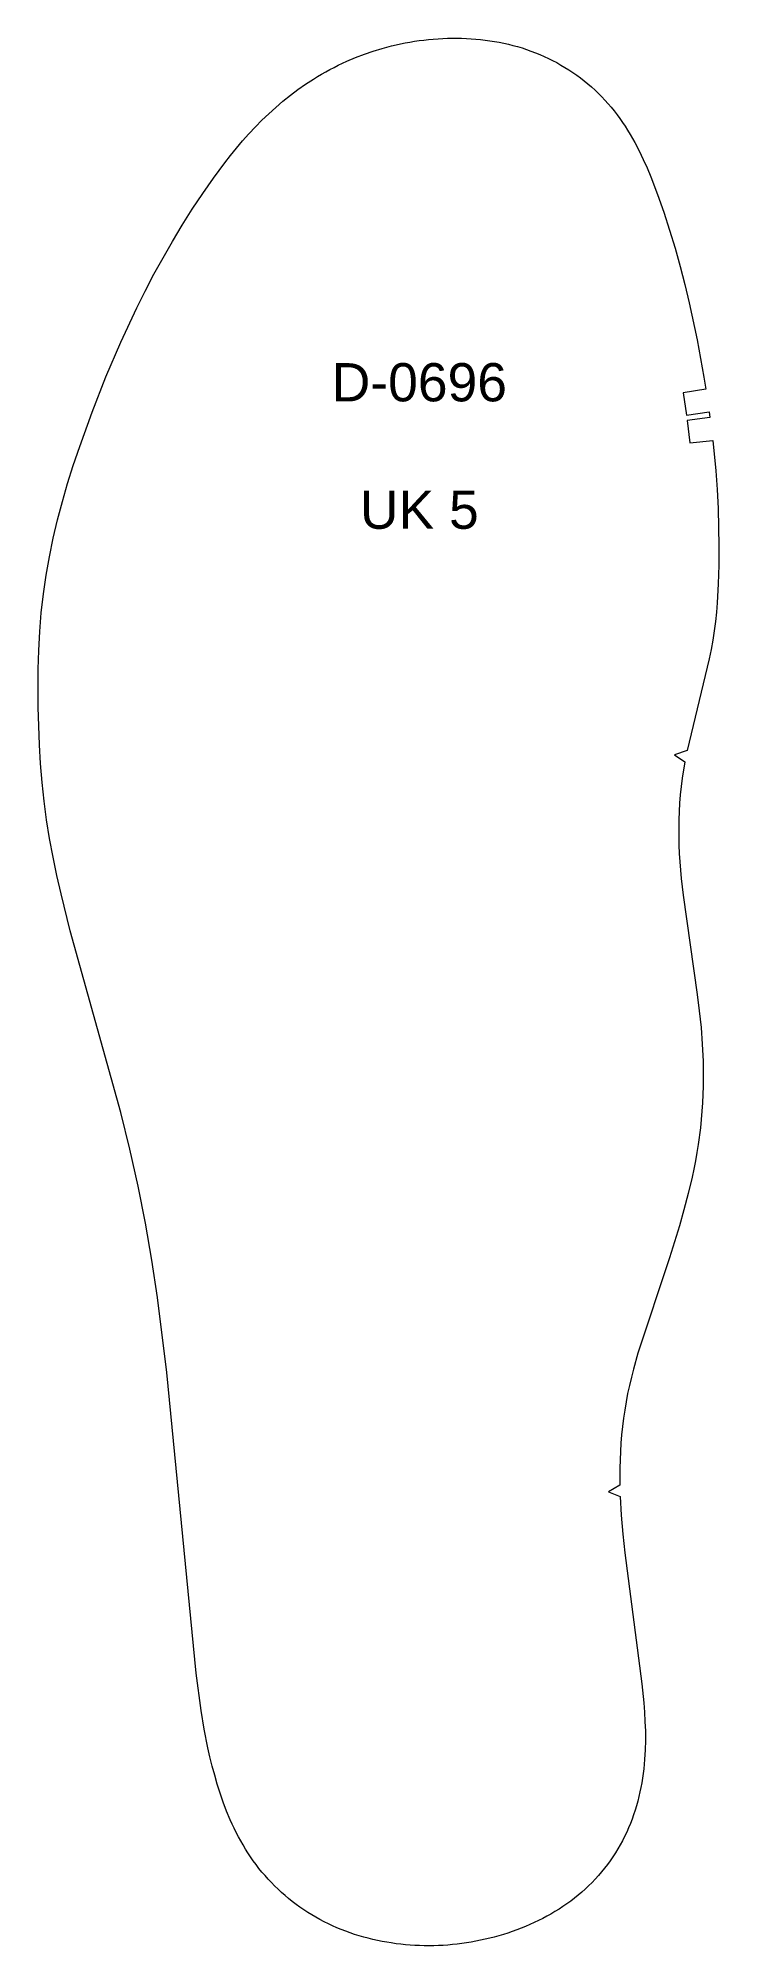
# Model space of a CAD drawing. Header units: millimetres. Extents: x -700 to 1195, y 156 to 469.
# Drawn here: x 830.2 to 919.1, y 219.6 to 469.2 of the extents above; entities that cross this region are included whole.
import ezdxf

# ---------------------------------------------------------------- set-up
doc = ezdxf.new("R2010")
doc.units = ezdxf.units.MM
doc.layers.add('___H_1', color=18, linetype='Continuous', true_color=0x000000)
doc.layers.add('DEFAULT', color=7, linetype='Continuous', true_color=0xffffff)
doc.styles.add('Arial Regular', font='arial.ttf')

msp = doc.modelspace()

# ---------------------------------------------------------------- texts
at = {"layer": '___H_1', "color": 3, "true_color": 0x00ff00, "insert": (880, 435), "char_height": 5, "width": 53.913, "attachment_point": 2, "style": 'Arial Regular'}
msp.add_mtext('\\P{\\fArial;D-0696}\\P\\P{\\fArial;UK 5}', dxfattribs=at)

# ---------------------------------------------------------------- linework, layer by layer
at = {"layer": 'DEFAULT', "color": 18, "lineweight": 5, "true_color": 0x000000}
msp.add_lwpolyline([(917.46, 423.25), (914.49, 422.79), (914.92, 419.87), (917.89, 420.28), (917.99, 419.54), (915.02, 419.15), (915.37, 416.23), (918.35, 416.56), (918.74, 412.59), (918.91, 410.13), (919.04, 407.66), (919.15, 402.73), (919.14, 400.26), (919.07, 397.79), (918.93, 395.32), (918.83, 394.09), (918.7, 392.86), (918.55, 391.64), (918.36, 390.42), (918.14, 389.2), (917.9, 388), (915, 375.99), (913.36, 375.45), (914.71, 374.52), (914.37, 372.36), (914.22, 371.27), (914.1, 370.19), (914.01, 369.1), (913.95, 368.01), (913.92, 366.91), (913.91, 365.82), (913.94, 363.63), (913.98, 362.54), (914.05, 361.45), (914.24, 359.27), (914.48, 357.09), (916.32, 344.1), (916.59, 341.93), (916.82, 339.75), (916.99, 337.57), (917.09, 335.38), (917.12, 333.2), (917.1, 332.1), (917.07, 331.01), (917.01, 329.92), (916.94, 328.83), (916.73, 326.65), (916.45, 324.48), (916.28, 323.4), (916.09, 322.32), (915.88, 321.25), (915.65, 320.18), (915.14, 318.05), (914.59, 315.93), (914, 313.83), (912.68, 309.65), (908.58, 297.18), (907.99, 295.08), (907.72, 294.02), (907.47, 292.95), (907.23, 291.88), (907.02, 290.81), (906.84, 289.73), (906.68, 288.65), (906.54, 287.57), (906.43, 286.48), (906.35, 285.39), (906.28, 284.3), (906.22, 282.11), (906.2, 279.92), (904.73, 279.04), (906.24, 278.42), (906.39, 275.96), (906.59, 273.49), (906.84, 271.04), (909.09, 253.9), (909.33, 251.44), (909.43, 250.21), (909.49, 248.98), (909.54, 247.74), (909.54, 246.51), (909.52, 245.28), (909.45, 244.04), (909.4, 243.43), (909.33, 242.81), (909.26, 242.2), (909.17, 241.59), (909.08, 240.98), (908.96, 240.37), (908.84, 239.77), (908.7, 239.17), (908.55, 238.57), (908.39, 237.97), (908.21, 237.38), (908.01, 236.8), (907.81, 236.22), (907.59, 235.64), (907.35, 235.07), (907.1, 234.51), (906.83, 233.95), (906.55, 233.4), (906.26, 232.86), (905.95, 232.32), (905.63, 231.8), (905.29, 231.28), (904.94, 230.77), (904.58, 230.27), (904.2, 229.79), (903.81, 229.31), (903.41, 228.84), (903, 228.38), (902.57, 227.93), (902.13, 227.5), (901.68, 227.07), (901.22, 226.66), (900.75, 226.26), (900.27, 225.88), (899.78, 225.5), (899.28, 225.14), (898.77, 224.79), (898.26, 224.45), (897.73, 224.13), (897.2, 223.81), (896.66, 223.51), (896.12, 223.22), (895.57, 222.94), (895.01, 222.68), (894.45, 222.42), (893.88, 222.18), (893.31, 221.95), (892.73, 221.73), (892.15, 221.52), (891.57, 221.32), (890.98, 221.14), (890.39, 220.96), (889.79, 220.8), (889.19, 220.65), (887.99, 220.37), (886.78, 220.14), (886.17, 220.04), (885.56, 219.95), (884.95, 219.87), (884.33, 219.8), (883.72, 219.75), (883.1, 219.7), (882.49, 219.67), (881.87, 219.65), (881.25, 219.65), (880.64, 219.65), (880.02, 219.67), (879.4, 219.69), (878.79, 219.73), (878.17, 219.79), (877.56, 219.85), (876.95, 219.93), (876.33, 220.02), (875.73, 220.12), (875.12, 220.23), (874.52, 220.35), (873.91, 220.49), (873.31, 220.64), (872.72, 220.79), (872.13, 220.97), (871.54, 221.15), (870.95, 221.34), (870.37, 221.55), (869.79, 221.77), (869.22, 222.01), (868.66, 222.26), (868.1, 222.52), (867.55, 222.79), (867, 223.08), (866.46, 223.38), (865.93, 223.69), (865.41, 224.02), (864.89, 224.36), (864.38, 224.71), (863.88, 225.07), (863.39, 225.44), (862.91, 225.83), (862.44, 226.22), (861.97, 226.63), (861.52, 227.05), (861.08, 227.48), (860.65, 227.92), (860.23, 228.37), (859.82, 228.83), (859.42, 229.3), (859.03, 229.78), (858.65, 230.27), (858.29, 230.77), (857.93, 231.27), (857.59, 231.79), (857.26, 232.31), (856.95, 232.84), (856.64, 233.37), (856.34, 233.92), (856.06, 234.46), (855.79, 235.02), (855.52, 235.58), (855.27, 236.14), (854.8, 237.28), (854.36, 238.43), (853.96, 239.6), (853.58, 240.78), (853.24, 241.96), (852.92, 243.15), (852.62, 244.35), (852.35, 245.56), (851.88, 247.98), (851.48, 250.42), (850.82, 255.31), (846.99, 294.63), (845.77, 304.44), (845.03, 309.32), (844.19, 314.18), (843.22, 319.03), (842.14, 323.85), (840.96, 328.64), (834.35, 352.43), (833.15, 357.23), (832.61, 359.64), (832.11, 362.05), (831.66, 364.48), (831.26, 366.92), (830.93, 369.37), (830.67, 371.82), (830.48, 374.28), (830.34, 376.75), (830.18, 381.68), (830.16, 386.62), (830.23, 389.09), (830.36, 391.56), (830.57, 394.02), (830.86, 396.47), (831.21, 398.91), (831.64, 401.34), (832.13, 403.76), (832.7, 406.17), (833.33, 408.55), (834.02, 410.92), (834.76, 413.28), (835.59, 415.77), (837.22, 420.27), (839.02, 424.87), (840.97, 429.4), (843.05, 433.88), (844.16, 436.09), (845.3, 438.28), (846.49, 440.44), (847.72, 442.59), (848.99, 444.7), (850.31, 446.79), (851.68, 448.84), (853.1, 450.86), (854.57, 452.85), (855.32, 453.83), (856.1, 454.79), (856.89, 455.73), (857.71, 456.66), (858.56, 457.56), (859.42, 458.44), (860.31, 459.29), (861.23, 460.12), (862.16, 460.93), (863.13, 461.7), (864.11, 462.44), (865.13, 463.15), (866.16, 463.82), (866.69, 464.14), (867.22, 464.46), (867.76, 464.76), (868.3, 465.05), (868.85, 465.34), (869.4, 465.62), (870.52, 466.14), (871.65, 466.62), (872.81, 467.06), (873.97, 467.47), (875.15, 467.83), (875.75, 467.99), (876.34, 468.15), (876.95, 468.29), (877.55, 468.43), (878.15, 468.55), (878.76, 468.66), (879.37, 468.77), (879.98, 468.86), (880.59, 468.93), (881.21, 469), (881.82, 469.06), (882.44, 469.1), (883.05, 469.14), (883.67, 469.16), (884.29, 469.17), (884.9, 469.17), (885.52, 469.16), (886.14, 469.14), (886.75, 469.1), (887.37, 469.05), (887.98, 468.99), (888.6, 468.92), (889.21, 468.84), (889.82, 468.74), (890.43, 468.63), (891.03, 468.51), (891.63, 468.38), (892.23, 468.23), (892.83, 468.06), (893.42, 467.89), (894.01, 467.7), (894.59, 467.49), (895.16, 467.27), (895.74, 467.04), (896.3, 466.79), (896.86, 466.53), (897.41, 466.25), (897.96, 465.97), (898.5, 465.66), (899.03, 465.35), (899.55, 465.02), (900.06, 464.68), (900.57, 464.32), (901.07, 463.96), (901.55, 463.58), (902.03, 463.19), (902.5, 462.79), (902.96, 462.37), (903.41, 461.94), (903.84, 461.51), (904.26, 461.06), (904.68, 460.6), (905.08, 460.13), (905.46, 459.65), (905.84, 459.16), (906.21, 458.66), (906.56, 458.16), (906.9, 457.64), (907.23, 457.12), (907.55, 456.59), (907.86, 456.06), (908.16, 455.52), (908.73, 454.43), (909.27, 453.31), (909.77, 452.19), (910.25, 451.05), (911.14, 448.74), (911.96, 446.41), (912.72, 444.07), (913.43, 441.7), (914.1, 439.32), (914.72, 436.93), (915.29, 434.53), (916.32, 429.7), (917.2, 424.84)], close=True, dxfattribs=at)

msp.set_redraw_order([(e.dxf.handle, doc.entitydb.next_handle()) for e in msp.query("TEXT MTEXT ATTDEF DIMENSION ARC_DIMENSION")])  # texts and dimensions are drawn at this point

doc.saveas('drawing.dxf')
